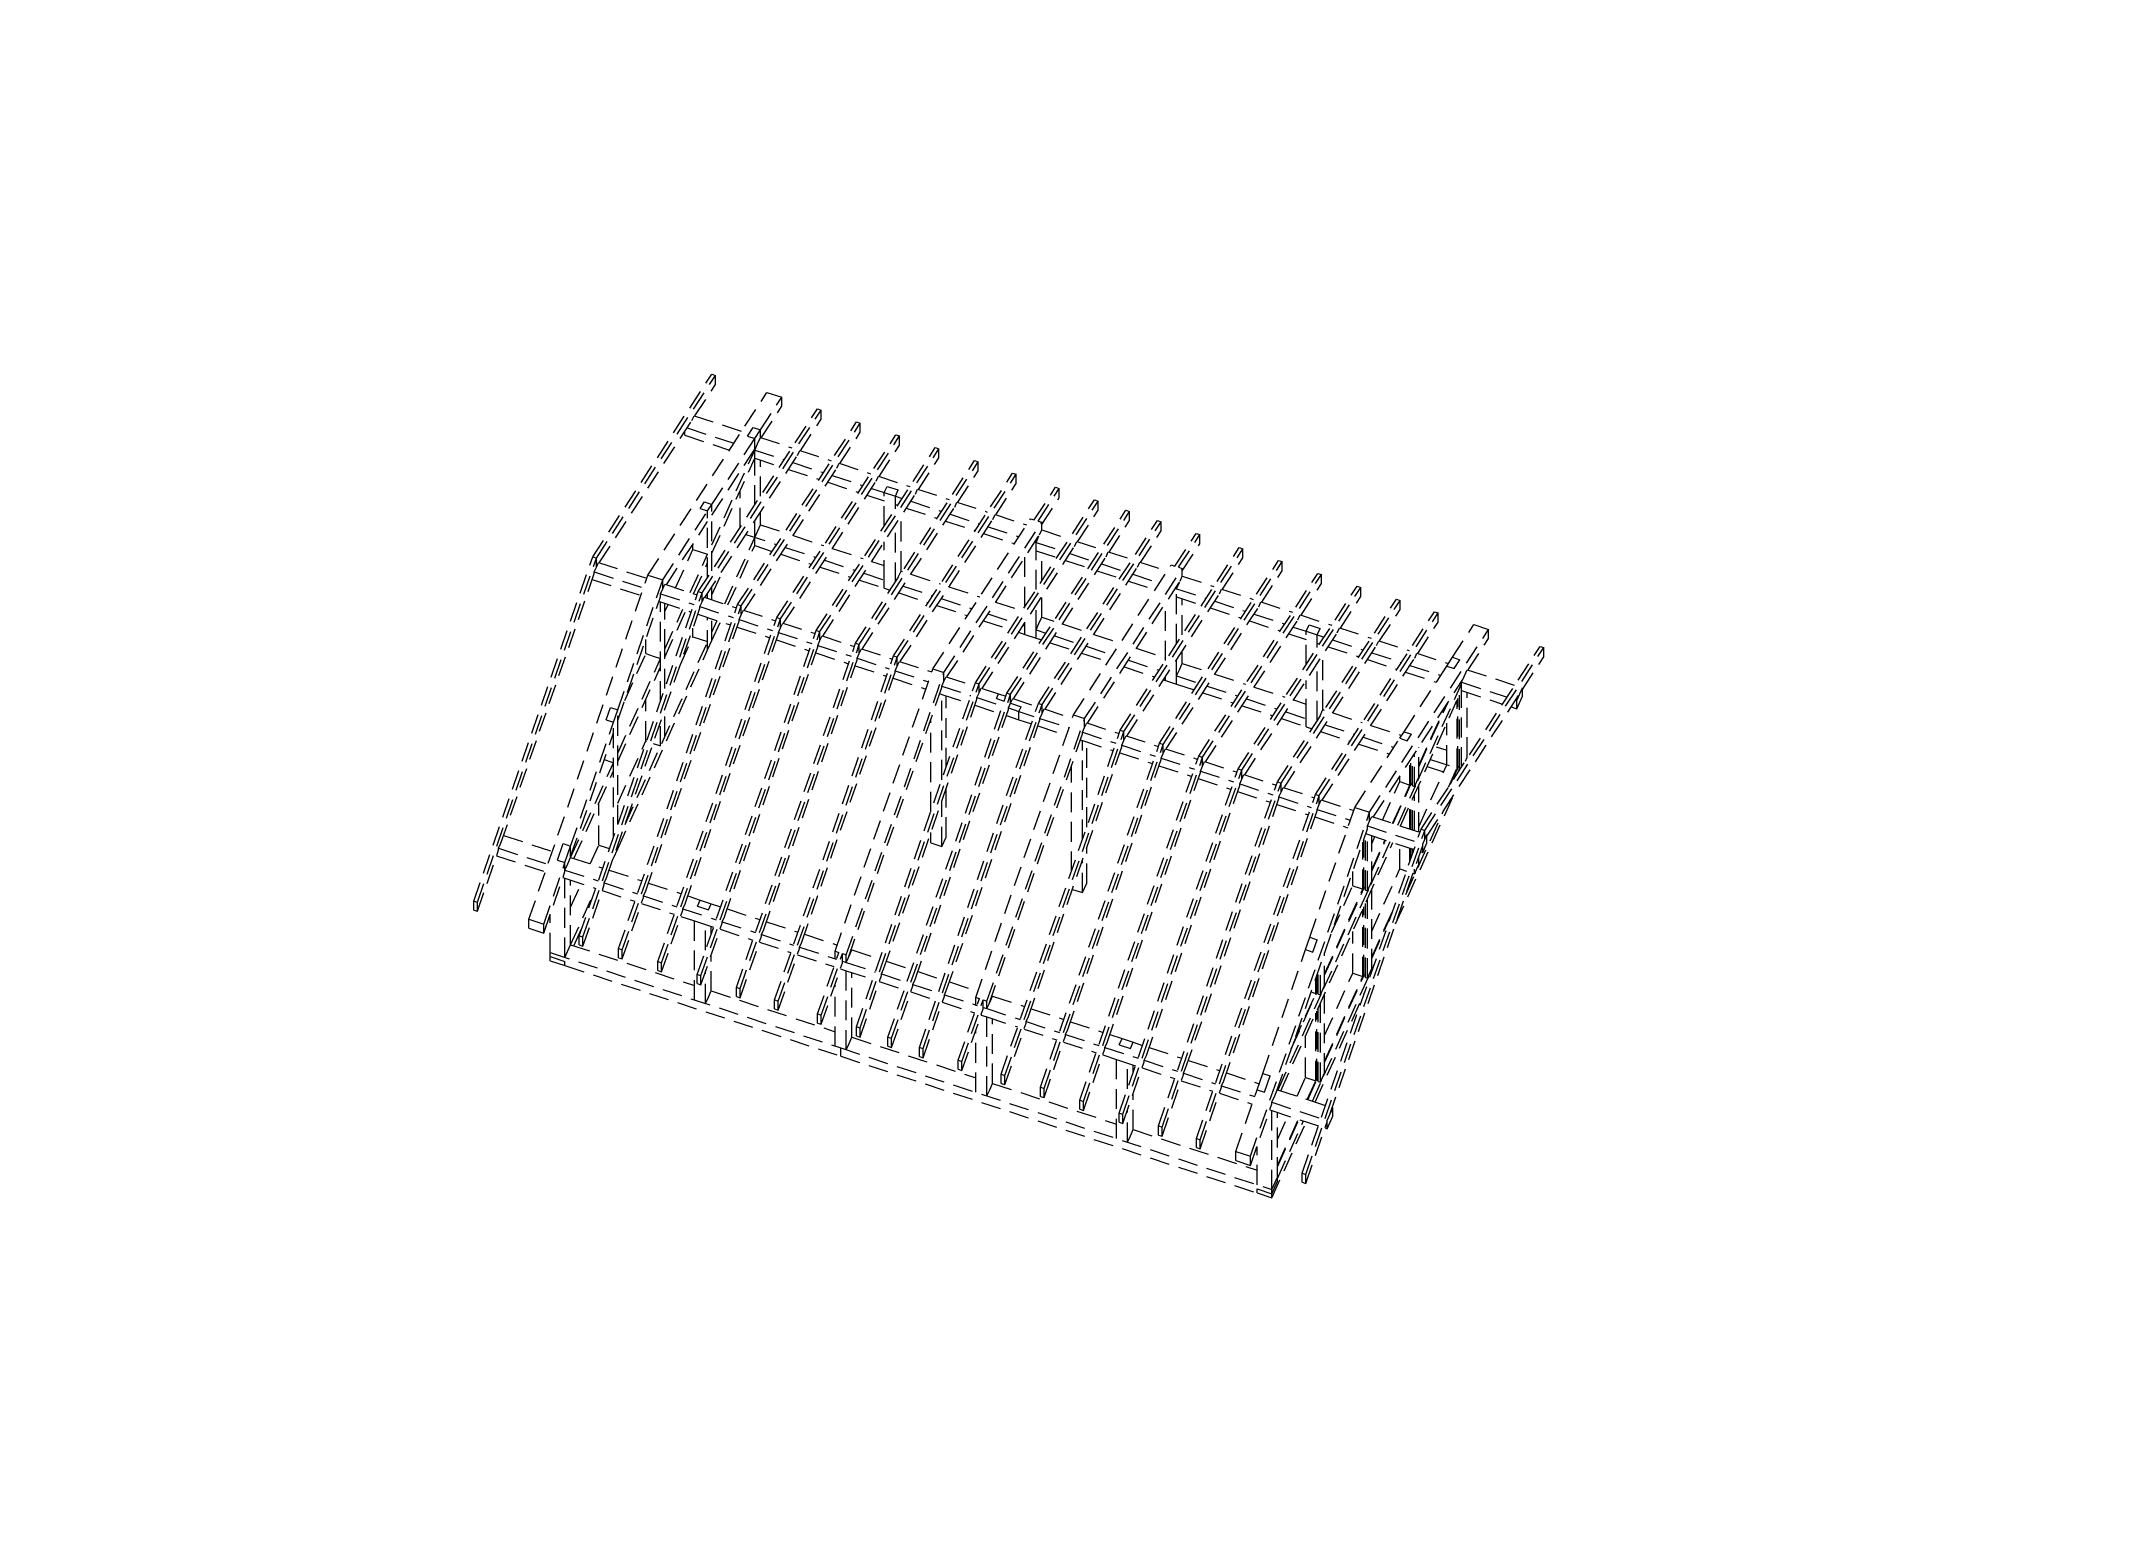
# Model space of a CAD drawing. Header units: millimetres. Extents: x 0 to 7980, y 0 to 297.
# Drawn here: x 1680 to 2100, y 0 to 297 of the extents above; entities that cross this region are included whole.
import ezdxf

# ---------------------------------------------------------------- set-up
doc = ezdxf.new("R2010")
doc.units = ezdxf.units.MM
doc.linetypes.add('K5LT_DASHED', pattern=[6, 4, -2])
doc.layers.add('Системный слой', color=7, linetype='Continuous')

msp = doc.modelspace()

# ---------------------------------------------------------------- linework, layer by layer
at = {"layer": 'Системный слой', "color": 7, "linetype": 'K5LT_DASHED', "lineweight": 18}
for p, q in [((1791.67937, 192.57236), (1815.79216, 229.59167)), ((1792.42587, 192.32712), (1816.53866, 229.34643)), ((1812.38924, 221.13114), (1816.53867, 227.50158)), ((1815.79216, 229.59167), (1816.53866, 229.34643)), ((1816.53867, 227.50158), (1816.53866, 229.34643)), ((1802.87693, 188.89376), (1826.98969, 225.91309)), ((1825.66131, 218.30841), (1829.97571, 224.93213)), ((1825.82629, 216.71684), (1829.97571, 223.08728)), ((1826.98969, 225.91309), (1829.97571, 224.93213)), ((1829.97571, 223.08728), (1829.97571, 224.93213)), ((1793.0223, 191.39792), (1811.77055, 220.18129)), ((1810.82041, 218.72258), (1820.28159, 215.61442)), ((1811.77055, 220.18129), (1812.22427, 221.18534)), ((1812.22427, 221.18534), (1821.85042, 218.02298)), ((1813.07918, 185.54213), (1837.19191, 222.56148)), ((1813.82569, 185.29689), (1837.93842, 222.31624)), ((1821.04192, 182.92623), (1845.15462, 219.94559)), ((1821.78843, 182.68099), (1845.90113, 219.70035)), ((1823.01779, 217.03257), (1824.1683, 218.79889)), ((1824.1683, 218.79889), (1825.66131, 218.30841)), ((1833.789, 214.10095), (1837.93842, 220.47139)), ((1837.19191, 222.56148), (1837.93842, 222.31624)), ((1837.93842, 220.47139), (1837.93842, 222.31624)), ((1845.15462, 219.94559), (1845.90113, 219.70035)), ((1845.90113, 217.8555), (1845.90113, 219.70035)), ((1810.32725, 217.21259), (1810.32724, 217.96544)), ((1810.32725, 217.21259), (1819.38448, 214.23713)), ((1815.83405, 203.22102), (1824.5108, 216.54209)), ((1815.83406, 201.06869), (1824.51081, 214.38976)), ((1815.83409, 195.02399), (1824.51081, 214.22504)), ((1823.01779, 217.03257), (1824.5108, 216.54209)), ((1824.42243, 214.25408), (1824.51081, 214.22504)), ((1824.5108, 216.54209), (1825.66131, 218.30841)), ((1824.51081, 214.22504), (1824.5108, 216.54209)), ((1824.51081, 214.22504), (1824.5108, 216.54209)), ((1824.51081, 214.22504), (1825.08606, 215.49804)), ((1824.51081, 214.22504), (1830.48382, 212.2628)), ((1824.51081, 212.55304), (1824.51081, 214.22504)), ((1825.08606, 215.49804), (1825.66132, 216.77104)), ((1825.66132, 216.77104), (1825.66131, 218.30841)), ((1825.66132, 216.77104), (1832.05265, 214.67137)), ((1829.00466, 180.31033), (1853.11734, 217.3297)), ((1829.75116, 180.06509), (1853.86384, 217.08446)), ((1836.9674, 177.69443), (1861.08005, 214.71381)), ((1837.7139, 177.44919), (1861.82656, 214.46857)), ((1841.75172, 211.48506), (1845.90113, 217.8555)), ((1849.71444, 208.86917), (1853.86385, 215.23961)), ((1853.11734, 217.3297), (1853.86384, 217.08446)), ((1853.86385, 215.23961), (1853.86384, 217.08446)), ((1861.08005, 214.71381), (1861.82656, 214.46857)), ((1861.82656, 212.62372), (1861.82656, 214.46857)), ((1814.42212, 184.3677), (1833.17031, 213.15109)), ((1815.8341, 193.35199), (1824.51081, 212.55304)), ((1822.38485, 181.7518), (1841.13303, 210.5352)), ((1824.51086, 203.09275), (1824.51081, 212.55304)), ((1824.51086, 203.09275), (1824.51081, 212.55304)), ((1824.51082, 212.55304), (1829.58672, 210.88552)), ((1825.66137, 204.85908), (1825.66134, 212.17508)), ((1831.32307, 210.3151), (1837.54944, 208.26963)), ((1832.22017, 211.69238), (1838.44654, 209.64691)), ((1833.17031, 213.15109), (1833.62403, 214.15515)), ((1833.62403, 214.15515), (1840.01537, 212.05548)), ((1841.13303, 210.5352), (1841.58675, 211.53925)), ((1841.58675, 211.53925), (1847.97809, 209.43959)), ((1844.93014, 175.07853), (1869.04277, 212.09792)), ((1845.67664, 174.83329), (1869.78927, 211.85268)), ((1857.67715, 206.25327), (1861.82656, 212.62372)), ((1865.63987, 203.63738), (1869.78928, 210.00783)), ((1869.04277, 212.09792), (1869.78927, 211.85268)), ((1869.78928, 210.00783), (1869.78927, 211.85268)), ((1821.52488, 198.50848), (1821.52484, 205.94526)), ((1830.34759, 179.1359), (1849.09574, 207.91931)), ((1839.28579, 207.6992), (1845.51216, 205.65373)), ((1840.18289, 209.07649), (1846.40926, 207.03102)), ((1848.14561, 206.4606), (1850.76289, 205.60077)), ((1849.09574, 207.91931), (1849.54946, 208.92336)), ((1849.54946, 208.92336), (1855.94081, 206.82369)), ((1850.76289, 205.60077), (1851.33814, 206.87377)), ((1851.33814, 206.87377), (1853.57766, 206.13805)), ((1852.64404, 172.54437), (1876.75665, 209.56378)), ((1853.00241, 204.86505), (1853.57766, 206.13805)), ((1853.39055, 172.29913), (1877.50316, 209.31854)), ((1857.05846, 205.30341), (1857.51218, 206.30747)), ((1857.51218, 206.30747), (1863.90353, 204.2078)), ((1873.35376, 201.10323), (1877.50316, 207.47369)), ((1876.75665, 209.56378), (1877.50316, 209.31854)), ((1877.50316, 207.47369), (1877.50316, 209.31854)), ((1881.15117, 200.07838), (1885.46588, 206.70265)), ((1881.89801, 199.83367), (1886.21238, 206.45741)), ((1885.46588, 206.70265), (1886.21238, 206.45741)), ((1886.21238, 204.61256), (1886.21238, 206.45741)), ((1805.86296, 187.91279), (1814.97117, 201.89627)), ((1813.47816, 202.38675), (1814.34104, 203.7115)), ((1813.47816, 202.38675), (1814.97117, 201.89627)), ((1814.34104, 203.7115), (1815.83405, 203.22102)), ((1814.97117, 201.89627), (1815.83405, 203.22102)), ((1814.97124, 188.44694), (1814.97117, 201.89627)), ((1814.97124, 188.44694), (1814.97117, 201.89627)), ((1815.83412, 189.77169), (1815.83405, 203.22102)), ((1815.83412, 189.77169), (1815.83405, 203.22102)), ((1825.6614, 199.08266), (1825.66138, 201.62292)), ((1838.31032, 176.51999), (1857.05846, 205.30341)), ((1846.27306, 173.90409), (1865.02118, 202.68752)), ((1847.24851, 205.08331), (1850.7629, 203.92877)), ((1850.76289, 205.60077), (1853.00241, 204.86505)), ((1850.76291, 198.87423), (1850.76289, 205.60077)), ((1853.00241, 202.31247), (1853.00241, 204.86505)), ((1853.00241, 204.86505), (1854.37198, 204.41513)), ((1853.00241, 203.19305), (1853.47488, 203.03784)), ((1855.21123, 202.46742), (1861.43761, 200.42194)), ((1856.10833, 203.8447), (1862.3347, 201.79923)), ((1865.02118, 202.68752), (1865.4749, 203.69158)), ((1865.4749, 203.69158), (1871.61742, 201.67365)), ((1869.2165, 167.10002), (1893.32906, 204.11945)), ((1869.96301, 166.85478), (1894.07557, 203.87421)), ((1875.59914, 165.00321), (1899.71168, 202.02265)), ((1876.34565, 164.75797), (1900.45819, 201.77741)), ((1882.64452, 199.13491), (1886.21238, 204.61256)), ((1889.92618, 195.65891), (1894.07557, 202.02937)), ((1893.32906, 204.11945), (1894.07557, 203.87421)), ((1894.07557, 202.02937), (1894.07557, 203.87421)), ((1899.71168, 202.02265), (1900.45819, 201.77741)), ((1900.45818, 199.93256), (1900.45819, 201.77741)), ((1806.62436, 186.9294), (1814.97118, 199.74395)), ((1824.51089, 196.53667), (1824.51088, 199.85659)), ((1824.51089, 196.53667), (1825.6614, 199.08266)), ((1825.6614, 199.08266), (1830.5248, 197.48495)), ((1853.00244, 187.47169), (1853.00242, 199.0763)), ((1853.98697, 171.36994), (1872.73507, 200.15337)), ((1854.15294, 189.72269), (1854.15292, 200.84263)), ((1860.60679, 169.92847), (1880.40466, 200.32362)), ((1862.84631, 169.19274), (1882.64452, 199.58843)), ((1863.17395, 199.85152), (1869.1515, 197.8878)), ((1864.07105, 201.22881), (1870.04859, 199.26508)), ((1871.78494, 198.69466), (1878.01132, 196.64919)), ((1872.73507, 200.15337), (1873.18879, 201.15743)), ((1873.18879, 201.15743), (1879.58014, 199.05776)), ((1880.40466, 200.32362), (1881.15117, 200.07838)), ((1881.89801, 199.83367), (1882.64452, 199.58843)), ((1881.98178, 162.9064), (1906.0943, 199.92585)), ((1882.1908, 197.047), (1882.64452, 198.05106)), ((1882.64452, 198.05106), (1882.64452, 199.58843)), ((1882.64452, 198.05106), (1888.18984, 196.22932)), ((1882.72829, 162.66116), (1906.84081, 199.68061)), ((1896.3088, 193.5621), (1900.45818, 199.93256)), ((1902.69142, 191.4653), (1906.8408, 197.83576)), ((1906.0943, 199.92585), (1906.84081, 199.68061)), ((1906.8408, 197.83576), (1906.84081, 199.68061)), ((1808.47257, 186.32223), (1811.98519, 194.09545)), ((1811.9852, 194.09545), (1811.98519, 195.15967)), ((1811.9852, 194.09545), (1813.4782, 193.60497)), ((1813.4782, 193.60497), (1814.97121, 193.11449)), ((1818.4186, 183.05478), (1824.51089, 196.53667)), ((1819.07649, 182.83865), (1824.5109, 194.86468)), ((1822.7296, 197.12186), (1828.95597, 195.07639)), ((1824.5109, 195.70067), (1824.51089, 196.53667)), ((1824.5109, 194.86468), (1824.5109, 195.70067)), ((1824.5109, 194.86468), (1828.05887, 193.69911)), ((1830.69232, 194.50596), (1836.9187, 192.46049)), ((1832.26115, 196.91453), (1838.48753, 194.86905)), ((1840.22388, 194.29863), (1846.45026, 192.25316)), ((1850.76293, 187.91241), (1850.76292, 195.63806)), ((1863.44272, 168.26355), (1882.1908, 197.047)), ((1870.55942, 165.92559), (1889.30749, 194.70904)), ((1870.88784, 197.31738), (1877.11422, 195.2719)), ((1881.24067, 195.58829), (1881.49402, 195.50506)), ((1881.49402, 195.50506), (1882.06927, 196.77806)), ((1881.49402, 185.94939), (1881.49402, 195.50506)), ((1881.49402, 195.50506), (1886.62102, 193.82075)), ((1881.49402, 193.83306), (1885.72392, 192.44346)), ((1882.02508, 196.79258), (1882.06927, 196.77806)), ((1882.64451, 187.71572), (1882.64452, 193.4551)), ((1888.35736, 193.25033), (1893.00364, 191.72395)), ((1889.30749, 194.70904), (1889.7612, 195.7131)), ((1889.7612, 195.7131), (1894.57246, 194.13252)), ((1895.69011, 192.61224), (1896.14383, 193.6163)), ((1896.14383, 193.6163), (1900.95509, 192.03572)), ((1898.55425, 157.46205), (1922.66672, 194.48152)), ((1899.30076, 157.21681), (1923.41323, 194.23628)), ((1909.64314, 190.71891), (1913.95749, 197.34266)), ((1910.38965, 190.47367), (1914.704, 197.09742)), ((1911.13615, 189.77493), (1914.70399, 195.25257)), ((1913.95749, 197.34266), (1914.704, 197.09742)), ((1914.70399, 195.25257), (1914.704, 197.09742)), ((1922.66672, 194.48152), (1923.41323, 194.23628)), ((1923.41322, 192.39143), (1923.41323, 194.23628)), ((1767.56674, 122.87182), (1791.67937, 192.57236)), ((1768.31324, 122.62658), (1792.42587, 192.32712)), ((1773.08137, 134.56454), (1791.99445, 189.23514)), ((1791.67937, 192.57236), (1792.42587, 192.32712)), ((1791.99445, 189.54261), (1792.42589, 190.49737)), ((1791.99445, 189.54261), (1801.96792, 186.26615)), ((1791.99445, 189.23514), (1791.99445, 189.54261)), ((1792.42589, 190.49737), (1792.42587, 192.32712)), ((1792.42589, 190.49737), (1792.85733, 191.45212)), ((1792.85733, 191.45212), (1802.64915, 188.23533)), ((1811.45859, 185.34127), (1814.97121, 193.11449)), ((1812.11649, 185.12514), (1814.97122, 191.44249)), ((1815.83415, 184.92438), (1818.21162, 190.18558)), ((1829.79523, 193.12868), (1836.0216, 191.08321)), ((1837.75796, 190.51278), (1843.98433, 188.46731)), ((1838.65505, 191.89007), (1844.88143, 189.84459)), ((1846.61778, 189.27417), (1850.76293, 187.91241)), ((1848.1866, 191.68274), (1850.76293, 190.83637)), ((1853.57769, 188.44969), (1854.15294, 189.72269)), ((1854.15294, 189.72269), (1854.41299, 189.63726)), ((1856.14933, 189.06684), (1862.12688, 187.10311)), ((1876.94206, 163.82878), (1895.69011, 192.61224)), ((1879.2545, 182.51112), (1879.2545, 192.53898)), ((1883.3247, 161.73197), (1902.07273, 190.51544)), ((1887.46026, 191.87305), (1892.10655, 190.34666)), ((1889.09849, 160.56843), (1908.89629, 190.96363)), ((1891.33801, 159.83271), (1911.13615, 190.22843)), ((1893.84289, 189.77624), (1898.48917, 188.24985)), ((1894.73998, 191.15353), (1899.38627, 189.62714)), ((1901.1226, 189.05673), (1906.50296, 187.28919)), ((1902.07273, 190.51544), (1902.52645, 191.5195)), ((1902.52645, 191.5195), (1908.07177, 189.69776)), ((1906.517, 154.84614), (1930.62945, 191.86563)), ((1907.26351, 154.6009), (1931.37596, 191.62039)), ((1908.89629, 190.96363), (1909.64314, 190.71891)), ((1910.38965, 190.47367), (1911.13615, 190.22843)), ((1911.13615, 188.69106), (1911.13615, 190.22843)), ((1914.47976, 152.23023), (1938.59218, 189.24973)), ((1915.22626, 151.98499), (1939.33869, 189.00449)), ((1919.26385, 186.02097), (1923.41322, 192.39143)), ((1927.22658, 183.40507), (1931.37595, 189.77554)), ((1930.62945, 191.86563), (1931.37596, 191.62039)), ((1931.37595, 189.77554), (1931.37596, 191.62039)), ((1938.59218, 189.24973), (1939.33869, 189.00449)), ((1939.33868, 187.15965), (1939.33869, 189.00449)), ((1778.7643, 119.19321), (1802.87693, 188.89376)), ((1788.96655, 115.84158), (1813.07918, 185.54213)), ((1789.71306, 115.59634), (1813.82569, 185.29689)), ((1791.57057, 188.00987), (1801.44853, 184.76478)), ((1796.75481, 161.58456), (1805.86296, 187.91279)), ((1802.87693, 188.89376), (1805.86296, 187.91279)), ((1805.43153, 185.12829), (1805.86297, 186.08304)), ((1805.43153, 185.12829), (1812.17017, 182.91453)), ((1805.43153, 184.51334), (1805.43153, 185.12829)), ((1805.86297, 186.08304), (1805.86296, 187.91279)), ((1805.86297, 186.08304), (1806.29441, 187.03779)), ((1806.29441, 187.03779), (1812.8514, 184.8837)), ((1813.07918, 185.54213), (1813.82569, 185.29689)), ((1813.8257, 183.46714), (1813.82569, 185.29689)), ((1814.97127, 184.18729), (1814.97126, 185.21078)), ((1815.83416, 183.90382), (1815.83414, 186.53553)), ((1845.72069, 187.89689), (1850.76294, 186.24042)), ((1850.76294, 186.24042), (1850.76293, 187.91241)), ((1850.76294, 186.24042), (1851.94707, 185.85141)), ((1853.43776, 188.14002), (1853.57769, 188.44969)), ((1853.68342, 185.28099), (1859.66097, 183.31726)), ((1854.58051, 186.65827), (1860.55806, 184.69454)), ((1863.86323, 186.53269), (1870.08962, 184.48721)), ((1891.93442, 158.90352), (1910.68243, 187.687)), ((1899.89717, 156.28761), (1918.64516, 185.07111)), ((1900.22551, 187.67944), (1905.60587, 185.9119)), ((1909.7323, 186.22829), (1909.98565, 186.14506)), ((1909.98562, 175.01243), (1909.98565, 186.14506)), ((1909.98565, 186.14506), (1910.5609, 187.41806)), ((1909.98565, 186.14506), (1915.9587, 184.18281)), ((1910.51671, 187.43258), (1910.5609, 187.41806)), ((1910.68243, 187.687), (1911.13615, 188.69106)), ((1911.13615, 188.69106), (1917.52752, 186.59138)), ((1918.64516, 185.07111), (1919.09888, 186.07516)), ((1919.09888, 186.07516), (1925.49025, 183.97549)), ((1922.44251, 149.61433), (1946.55491, 186.63384)), ((1923.18902, 149.36909), (1947.30142, 186.3886)), ((1935.18931, 180.78918), (1939.33868, 187.15965)), ((1946.55491, 186.63384), (1947.30142, 186.3886)), ((1947.30141, 184.54375), (1947.30142, 186.3886)), ((1794.48118, 127.53431), (1813.39426, 182.20492)), ((1796.75482, 159.43224), (1805.43153, 184.51334)), ((1796.92929, 113.22567), (1821.04192, 182.92623)), ((1797.6758, 112.98043), (1821.78843, 182.68099)), ((1805.10317, 183.56417), (1805.43154, 183.45629)), ((1805.43154, 183.45629), (1811.65078, 181.41316)), ((1805.43166, 163.43603), (1805.43154, 183.45629)), ((1806.29448, 173.91341), (1806.29443, 183.17281)), ((1806.29444, 181.50216), (1806.9518, 182.95686)), ((1806.29448, 173.91341), (1809.93782, 181.9759)), ((1806.29449, 172.24141), (1810.59572, 181.75976)), ((1812.97038, 180.97964), (1819.61352, 178.79726)), ((1813.39426, 182.51239), (1813.8257, 183.46714)), ((1813.39426, 182.51239), (1820.13291, 180.29862)), ((1813.39426, 182.20492), (1813.39426, 182.51239)), ((1813.8257, 183.46714), (1814.25714, 184.42189)), ((1814.25714, 184.42189), (1820.81414, 182.2678)), ((1821.04192, 182.92623), (1821.78843, 182.68099)), ((1821.357, 179.89649), (1821.78844, 180.85124)), ((1821.78844, 180.85124), (1821.78843, 182.68099)), ((1821.78844, 180.85124), (1822.21988, 181.80599)), ((1822.21988, 181.80599), (1828.77688, 179.6519)), ((1861.39731, 182.74684), (1867.6237, 180.70136)), ((1862.29441, 184.12412), (1868.5208, 182.07864)), ((1871.75015, 181.01774), (1877.13051, 179.2502)), ((1873.31897, 183.42631), (1878.69932, 181.65877)), ((1881.49401, 177.81671), (1881.49401, 182.71321)), ((1882.64451, 180.3627), (1882.64451, 184.47954)), ((1907.74609, 171.57412), (1907.74612, 183.17894)), ((1907.85992, 153.67171), (1926.60789, 182.45521)), ((1909.98565, 184.47306), (1915.06161, 182.80552)), ((1911.13611, 176.77876), (1911.13613, 184.09511)), ((1916.79794, 182.2351), (1923.02435, 180.18962)), ((1917.69503, 183.61239), (1923.92144, 181.56691)), ((1925.65777, 180.9965), (1931.88417, 178.95101)), ((1926.60789, 182.45521), (1927.06161, 183.45927)), ((1927.06161, 183.45927), (1933.45298, 181.35959)), ((1930.40527, 146.99842), (1954.51764, 184.01794)), ((1931.15177, 146.75318), (1955.26415, 183.7727)), ((1934.57062, 179.83931), (1935.02434, 180.84337)), ((1935.02434, 180.84337), (1941.41572, 178.74369)), ((1938.11919, 144.46426), (1962.23154, 181.48379)), ((1938.8657, 144.21902), (1962.97805, 181.23855)), ((1943.15204, 178.17328), (1947.30141, 184.54375)), ((1951.11478, 175.55738), (1955.26414, 181.92786)), ((1954.51764, 184.01794), (1955.26415, 183.7727)), ((1955.26414, 181.92786), (1955.26415, 183.7727)), ((1962.23154, 181.48379), (1962.97805, 181.23855)), ((1962.97803, 179.39371), (1962.97805, 181.23855)), ((1802.44392, 124.9184), (1821.357, 179.58902)), ((1804.89203, 110.60976), (1829.00466, 180.31033)), ((1805.63854, 110.36452), (1829.75116, 180.06509)), ((1809.43981, 170.77409), (1811.9853, 176.4071)), ((1810.40666, 122.30249), (1829.31973, 176.97311)), ((1811.9853, 176.4071), (1811.98529, 178.13211)), ((1811.9853, 176.4071), (1813.47831, 175.91662)), ((1812.85477, 107.99385), (1836.9674, 177.69443)), ((1813.60128, 107.74861), (1837.7139, 177.44919)), ((1814.97132, 173.75415), (1814.97129, 180.32231)), ((1815.8342, 175.66364), (1815.83418, 180.03884)), ((1815.83419, 177.33564), (1816.89783, 179.68941)), ((1815.8342, 175.66364), (1817.55573, 179.47328)), ((1820.93312, 178.36374), (1827.57625, 176.18135)), ((1821.357, 179.89649), (1828.09565, 177.68272)), ((1821.357, 179.58902), (1821.357, 179.89649)), ((1829.00466, 180.31033), (1829.75116, 180.06509)), ((1829.31973, 177.28059), (1829.75117, 178.23534)), ((1829.31973, 177.28059), (1836.05839, 175.06682)), ((1829.31973, 176.97311), (1829.31973, 177.28059)), ((1829.75117, 178.23534), (1829.75116, 180.06509)), ((1829.75117, 178.23534), (1830.18261, 179.19009)), ((1830.18261, 179.19009), (1836.73962, 177.036)), ((1836.9674, 177.69443), (1837.7139, 177.44919)), ((1837.71391, 175.61944), (1837.7139, 177.44919)), ((1837.71391, 175.61944), (1838.14535, 176.57419)), ((1838.14535, 176.57419), (1844.70236, 174.4201)), ((1870.85306, 179.64046), (1876.23341, 177.87291)), ((1877.96976, 177.3025), (1879.2545, 176.88043)), ((1878.86685, 178.67978), (1879.2545, 178.55243)), ((1879.2545, 178.55243), (1879.2545, 179.27493)), ((1879.2545, 176.88043), (1879.2545, 178.55243)), ((1879.2545, 176.88043), (1881.49401, 176.14471)), ((1881.49401, 177.81671), (1882.06926, 179.08971)), ((1881.49401, 177.81671), (1883.51314, 177.15339)), ((1881.49401, 176.14471), (1881.49401, 177.81671)), ((1882.06926, 179.08971), (1882.64451, 180.3627)), ((1882.64451, 180.3627), (1885.08196, 179.56196)), ((1885.24948, 176.58297), (1889.89577, 175.05658)), ((1886.81829, 178.99154), (1891.46459, 177.46515)), ((1893.20092, 176.89474), (1898.58128, 175.12719)), ((1915.82267, 151.0558), (1934.57062, 179.83931)), ((1923.78542, 148.4399), (1942.53336, 177.22341)), ((1924.76068, 179.61921), (1930.98708, 177.57372)), ((1932.72341, 177.00331), (1936.23777, 175.84878)), ((1933.6205, 178.3806), (1936.23778, 177.52078)), ((1936.23775, 170.794), (1936.23778, 177.52078)), ((1936.23778, 177.52078), (1936.81303, 178.79378)), ((1936.23778, 177.52078), (1938.4773, 176.78505)), ((1936.81303, 178.79378), (1939.05255, 178.05805)), ((1938.47729, 174.23235), (1938.4773, 176.78505)), ((1938.4773, 176.78505), (1939.05255, 178.05805)), ((1938.4773, 176.78505), (1939.84691, 176.33511)), ((1942.53336, 177.22341), (1942.98707, 178.22747)), ((1942.98707, 178.22747), (1949.37846, 176.12779)), ((1949.06798, 140.86738), (1973.1803, 177.88693)), ((1958.82868, 173.02323), (1962.97803, 179.39371)), ((1965.87995, 172.24414), (1970.19427, 178.8679)), ((1970.19427, 178.8679), (1973.1803, 177.88693)), ((1973.18028, 176.04209), (1973.1803, 177.88693)), ((1796.75501, 133.4425), (1814.97132, 173.75415)), ((1798.17041, 163.52417), (1802.44558, 172.98487)), ((1798.2416, 138.40426), (1814.97131, 175.42614)), ((1802.44559, 172.98487), (1802.44557, 175.88205)), ((1802.44559, 172.98487), (1803.93859, 172.49439)), ((1803.93859, 172.49439), (1805.4316, 172.00391)), ((1806.29449, 172.24141), (1806.29448, 173.91341)), ((1806.29454, 165.93027), (1806.29449, 172.24141)), ((1813.47831, 175.91662), (1814.97131, 175.42614)), ((1814.97132, 173.75415), (1815.8342, 175.66364)), ((1818.36939, 119.68659), (1837.28247, 174.35721)), ((1820.81751, 105.37794), (1844.93014, 175.07853)), ((1821.56402, 105.1327), (1845.67664, 174.83329)), ((1828.53142, 102.84378), (1852.64404, 172.54437)), ((1828.89586, 175.74784), (1835.53899, 173.56545)), ((1829.27792, 102.59854), (1853.39055, 172.29913)), ((1836.85859, 173.13194), (1843.50173, 170.94955)), ((1837.28247, 174.66469), (1837.71391, 175.61944)), ((1837.28247, 174.66469), (1844.02113, 172.45092)), ((1837.28247, 174.35721), (1837.28247, 174.66469)), ((1844.93014, 175.07853), (1845.67664, 174.83329)), ((1845.24521, 172.04878), (1845.67665, 173.00354)), ((1845.67665, 173.00354), (1845.67664, 174.83329)), ((1845.67665, 173.00354), (1846.10809, 173.95829)), ((1846.10809, 173.95829), (1852.41626, 171.88594)), ((1852.64404, 172.54437), (1853.39055, 172.29913)), ((1853.39055, 170.46938), (1853.39055, 172.29913)), ((1881.49401, 176.14471), (1882.61605, 175.77611)), ((1884.35239, 175.20569), (1888.99868, 173.6793)), ((1890.73502, 173.10888), (1896.11538, 171.34134)), ((1891.63211, 174.48617), (1897.01247, 172.71862)), ((1901.81063, 174.06629), (1907.74609, 172.11639)), ((1911.13609, 171.00272), (1911.1361, 173.54257)), ((1931.74817, 145.82399), (1950.49609, 174.60752)), ((1938.47729, 175.11306), (1938.94982, 174.95782)), ((1939.62769, 161.64272), (1939.62776, 172.76248)), ((1940.68614, 174.38741), (1946.91256, 172.34192)), ((1941.58323, 175.7647), (1947.80965, 173.71922)), ((1949.54597, 173.1488), (1955.52355, 171.18506)), ((1950.49609, 174.60752), (1950.94981, 175.61158)), ((1950.94981, 175.61158), (1957.09236, 173.59364)), ((1958.20999, 172.07337), (1958.66371, 173.07742)), ((1958.66371, 173.07742), (1965.05509, 170.97775)), ((1959.51907, 137.43401), (1983.63136, 174.45358)), ((1960.26558, 137.18877), (1984.37787, 174.20834)), ((1964.72947, 170.47782), (1965.87995, 172.24416)), ((1965.87995, 172.24414), (1967.37297, 171.75366)), ((1969.03094, 169.67161), (1973.18028, 176.04209)), ((1980.06354, 165.73973), (1984.37785, 172.36349)), ((1983.63136, 174.45358), (1984.37787, 174.20834)), ((1984.37785, 172.36349), (1984.37787, 174.20834)), ((1796.75486, 152.8028), (1805.4316, 172.00391)), ((1796.75488, 151.1308), (1805.43162, 170.33191)), ((1826.33213, 117.07068), (1845.24521, 171.74131)), ((1834.04604, 114.53652), (1852.95912, 169.20715)), ((1840.80855, 112.69915), (1860.60679, 169.92847)), ((1843.04841, 111.96442), (1862.84631, 169.19274)), ((1844.82133, 170.51604), (1851.21564, 168.41539)), ((1845.24521, 172.04878), (1851.73503, 169.91676)), ((1845.24521, 171.74131), (1845.24521, 172.04878)), ((1852.95911, 169.51463), (1853.39055, 170.46938)), ((1852.95911, 169.51463), (1859.69778, 167.30086)), ((1852.95912, 169.20715), (1852.95911, 169.51463)), ((1853.39055, 170.46938), (1853.82199, 171.42413)), ((1853.82199, 171.42413), (1860.37901, 169.27004)), ((1860.60679, 169.92847), (1862.84631, 169.19274)), ((1862.84631, 167.363), (1862.84631, 169.19274)), ((1862.84631, 167.363), (1863.27775, 168.31775)), ((1863.27775, 168.31775), (1868.98872, 166.44159)), ((1899.34473, 170.28044), (1905.57114, 168.23495)), ((1900.24182, 171.65772), (1906.46823, 169.61224)), ((1907.74608, 167.52045), (1907.74608, 168.33793)), ((1909.98559, 166.78473), (1909.9856, 168.45672)), ((1909.9856, 168.45672), (1909.98561, 171.77624)), ((1909.9856, 168.45672), (1910.56085, 169.72972)), ((1909.9856, 168.45672), (1914.43097, 166.99634)), ((1910.56085, 169.72972), (1911.13609, 171.00272)), ((1911.13609, 171.00272), (1915.99978, 169.40491)), ((1917.73611, 168.83449), (1923.96252, 166.78901)), ((1938.4772, 159.39119), (1938.47727, 170.99614)), ((1939.46209, 143.28983), (1958.20999, 172.07337)), ((1948.64888, 171.77151), (1954.62646, 169.80777)), ((1956.05287, 157.15666), (1964.72947, 170.4778)), ((1956.36278, 169.23736), (1962.58921, 167.19187)), ((1957.25987, 170.61465), (1963.48629, 168.56916)), ((1964.72947, 170.47782), (1966.22248, 169.98734)), ((1966.22248, 169.98732), (1967.37297, 171.75366)), ((1967.90722, 167.60414), (1968.29072, 168.45281)), ((1967.95853, 167.71769), (1968.86597, 169.7258)), ((1968.86597, 169.7258), (1978.49219, 166.56342)), ((1843.50179, 111.43012), (1862.41487, 166.10077)), ((1845.10388, 97.39942), (1869.2165, 167.10002)), ((1845.85038, 97.15417), (1869.96301, 166.85478)), ((1851.48652, 95.3026), (1875.59914, 165.00321)), ((1852.23302, 95.05736), (1876.34565, 164.75797)), ((1852.53524, 167.98188), (1859.17838, 165.79949)), ((1861.99099, 164.8755), (1862.41487, 164.73624)), ((1862.41487, 166.40824), (1862.84631, 167.363)), ((1862.41487, 166.40824), (1868.30749, 164.47241)), ((1862.41487, 166.10077), (1862.41487, 166.40824)), ((1862.41487, 164.73624), (1867.7881, 162.97104)), ((1862.41489, 147.43911), (1862.41487, 164.73624)), ((1863.27777, 149.93336), (1863.27775, 164.45277)), ((1869.2165, 167.10002), (1869.96301, 166.85478)), ((1869.53157, 164.07028), (1869.96301, 165.02503)), ((1869.53157, 164.07028), (1874.69013, 162.3756)), ((1869.53157, 163.7628), (1869.53157, 164.07028)), ((1869.96301, 165.02503), (1869.96301, 166.85478)), ((1869.96301, 165.02503), (1870.39445, 165.97978)), ((1870.39445, 165.97978), (1873.91548, 164.82306)), ((1873.48404, 163.86831), (1873.91548, 164.82306)), ((1873.48404, 163.86831), (1875.03075, 163.36019)), ((1873.91548, 164.82306), (1875.37136, 164.34478)), ((1875.59914, 165.00321), (1876.34565, 164.75797)), ((1876.34565, 162.92822), (1876.34565, 164.75797)), ((1876.34565, 162.92822), (1876.77709, 163.88297)), ((1876.77709, 163.88297), (1881.754, 162.24797)), ((1907.30747, 167.66454), (1907.74608, 167.52045)), ((1907.74608, 167.52045), (1909.98559, 166.78473)), ((1909.98559, 166.78473), (1913.53388, 165.61905)), ((1915.27021, 165.04863), (1921.49663, 163.00315)), ((1916.1673, 166.42592), (1922.39371, 164.38043)), ((1924.13004, 163.81002), (1930.35646, 161.76453)), ((1925.69885, 166.21859), (1931.92527, 164.1731)), ((1936.23769, 159.83244), (1936.23773, 167.5578)), ((1949.82934, 139.884), (1967.71548, 167.34452)), ((1955.32124, 138.07981), (1967.71546, 165.50781)), ((1958.84708, 147.27569), (1967.71547, 166.90115)), ((1960.697, 136.00631), (1979.60983, 165.04315)), ((1966.98639, 150.21828), (1966.9865, 163.89465)), ((1967.29231, 149.63045), (1967.29243, 164.57167)), ((1967.6271, 167.20884), (1967.71547, 167.1798)), ((1967.71533, 150.01772), (1967.71546, 165.5078)), ((1967.71546, 165.5078), (1967.71547, 167.1798)), ((1967.71546, 165.5078), (1976.02631, 162.77755)), ((1967.71547, 167.1798), (1967.90722, 167.60414)), ((1967.71547, 167.1798), (1967.71548, 167.34452)), ((1967.71547, 167.1798), (1976.92339, 164.15484)), ((1967.71548, 167.34452), (1967.95853, 167.71769)), ((1968.86582, 152.03748), (1968.86593, 165.12986)), ((1978.91306, 161.8292), (1980.06355, 164.3752)), ((1978.91307, 163.5012), (1980.06356, 166.0472)), ((1980.06355, 164.3752), (1980.06356, 166.0472)), ((1794.39892, 159.58079), (1795.26179, 162.07504)), ((1795.26179, 162.07504), (1796.75481, 161.58456)), ((1795.89193, 159.09031), (1796.75481, 161.58456)), ((1796.75497, 138.35497), (1796.75481, 161.58456)), ((1796.75497, 138.35497), (1796.75481, 161.58456)), ((1802.44571, 155.29654), (1802.44565, 163.72415)), ((1806.2946, 156.22508), (1806.29457, 161.68236)), ((1850.6185, 109.09216), (1869.53157, 163.7628)), ((1857.00113, 106.99534), (1875.91421, 161.66599)), ((1857.86916, 93.20578), (1881.98178, 162.9064)), ((1858.61566, 92.96054), (1882.72829, 162.66116)), ((1860.17539, 140.96553), (1860.17536, 159.62718)), ((1869.1077, 162.53753), (1874.17074, 160.87423)), ((1869.30025, 103.3391), (1889.09849, 160.56843)), ((1871.54012, 102.60437), (1891.33801, 159.83271)), ((1875.49033, 160.44072), (1878.02932, 159.60662)), ((1875.91421, 161.97347), (1876.34565, 162.92822)), ((1875.91421, 161.97347), (1878.02932, 161.27862)), ((1875.91421, 161.66599), (1875.91421, 161.97347)), ((1876.34565, 162.92822), (1878.46075, 162.23337)), ((1878.02932, 161.27862), (1878.46075, 162.23337)), ((1878.02932, 159.60662), (1878.02932, 161.27862)), ((1878.02932, 161.27862), (1881.07277, 160.27879)), ((1878.02932, 159.60662), (1880.55338, 158.77742)), ((1881.98178, 162.9064), (1882.72829, 162.66116)), ((1882.29685, 159.87666), (1882.72829, 160.83141)), ((1882.29685, 159.87666), (1888.18948, 157.94082)), ((1882.29685, 159.56918), (1882.29685, 159.87666)), ((1882.72829, 160.83141), (1882.72829, 162.66116)), ((1882.72829, 160.83141), (1883.15973, 161.78616)), ((1883.15973, 161.78616), (1888.87071, 159.91)), ((1889.09849, 160.56843), (1891.33801, 159.83271)), ((1891.33801, 158.00296), (1891.33801, 159.83271)), ((1923.23296, 162.43273), (1929.45937, 160.38724)), ((1931.1957, 159.81683), (1936.23768, 158.16045)), ((1932.09279, 161.19412), (1936.23769, 159.83244)), ((1933.66159, 163.60269), (1936.2377, 162.75639)), ((1936.23768, 158.16045), (1936.23769, 159.83244)), ((1938.91173, 160.05832), (1939.05245, 160.36972)), ((1939.05245, 160.36972), (1939.62769, 161.64272)), ((1939.62769, 161.64272), (1939.88801, 161.5572)), ((1941.62434, 160.98679), (1947.60193, 159.02304)), ((1959.03885, 150.03999), (1964.91685, 163.0478)), ((1959.03885, 150.31865), (1964.50564, 162.41647)), ((1966.79464, 149.79394), (1966.79475, 163.47032)), ((1977.76262, 162.20714), (1978.91306, 161.8292)), ((1978.65971, 163.58443), (1978.91307, 163.5012)), ((1978.91306, 161.8292), (1978.91307, 163.5012)), ((1787.21522, 134.00919), (1795.89193, 159.09031)), ((1787.21523, 131.85688), (1795.89195, 156.93799)), ((1794.39892, 159.58079), (1795.89193, 159.09031)), ((1795.8921, 135.86072), (1795.89193, 159.09031)), ((1795.8921, 135.86072), (1795.89193, 159.09031)), ((1805.43172, 154.31558), (1805.43169, 159.18811)), ((1863.38377, 104.89852), (1882.29685, 159.56918)), ((1871.99349, 102.07007), (1890.90657, 156.74074)), ((1874.44163, 87.76141), (1898.55425, 157.46205)), ((1875.18814, 87.51617), (1899.30076, 157.21681)), ((1881.87297, 158.34391), (1887.67009, 156.43945)), ((1890.48269, 155.51546), (1890.90657, 155.37621)), ((1890.90657, 157.04821), (1891.33801, 158.00296)), ((1890.90657, 157.04821), (1897.64524, 154.83444)), ((1890.90657, 156.74074), (1890.90657, 157.04821)), ((1891.33801, 158.00296), (1891.76945, 158.95772)), ((1891.76945, 158.95772), (1898.32647, 156.80362)), ((1898.55425, 157.46205), (1899.30076, 157.21681)), ((1899.30076, 155.38706), (1899.30076, 157.21681)), ((1899.30076, 155.38706), (1899.73219, 156.34181)), ((1899.73219, 156.34181), (1906.28922, 154.18771)), ((1936.23768, 158.16045), (1937.42212, 157.77134)), ((1939.15845, 157.20093), (1945.13604, 155.23718)), ((1940.05553, 158.57821), (1946.03312, 156.61447)), ((1946.08194, 141.84835), (1955.19, 155.8319)), ((1947.76944, 156.04406), (1953.99587, 153.99856)), ((1949.33825, 158.45263), (1955.56467, 156.40714)), ((1955.19, 155.8319), (1956.05287, 157.15666)), ((1955.19, 155.8319), (1956.68302, 155.34142)), ((1956.05287, 157.15666), (1957.54588, 156.66618)), ((1956.68302, 155.34142), (1957.54588, 156.66618)), ((1964.72931, 150.47244), (1964.72937, 158.8997)), ((1794.01422, 151.51018), (1794.39897, 151.38378)), ((1794.39897, 151.38378), (1795.89198, 150.8933)), ((1796.75494, 142.70322), (1802.44571, 155.29654)), ((1802.44571, 155.29654), (1802.59848, 155.24635)), ((1803.91808, 154.81284), (1805.43172, 154.31558)), ((1879.95624, 99.45416), (1898.86932, 154.12483)), ((1882.40438, 85.1455), (1906.517, 154.84614)), ((1883.15089, 84.90026), (1907.26351, 154.6009)), ((1887.91899, 96.83825), (1906.83207, 151.50892)), ((1890.36713, 82.52959), (1914.47976, 152.23023)), ((1890.90654, 135.35536), (1890.90657, 155.37621)), ((1890.90657, 155.37621), (1897.12585, 153.33307)), ((1891.11364, 82.28435), (1915.22626, 151.98499)), ((1891.76942, 137.84961), (1891.76944, 155.09274)), ((1898.44544, 152.89956), (1905.0886, 150.71716)), ((1898.86932, 154.4323), (1899.30076, 155.38706)), ((1898.86932, 154.4323), (1905.60799, 152.21853)), ((1898.86932, 154.12483), (1898.86932, 154.4323)), ((1906.517, 154.84614), (1907.26351, 154.6009)), ((1906.83207, 151.8164), (1907.26351, 152.77115)), ((1906.83207, 151.8164), (1913.57075, 149.60262)), ((1906.83207, 151.50892), (1906.83207, 151.8164)), ((1907.26351, 152.77115), (1907.26351, 154.6009)), ((1907.26351, 152.77115), (1907.69494, 153.72591)), ((1907.69494, 153.72591), (1914.25198, 151.5718)), ((1914.47976, 152.23023), (1915.22626, 151.98499)), ((1915.22626, 150.15525), (1915.22626, 151.98499)), ((1946.87236, 154.66677), (1953.09879, 152.62128)), ((1957.25527, 146.37165), (1957.25531, 151.28507)), ((1957.44702, 146.79598), (1957.44706, 151.57946)), ((1957.75295, 146.20815), (1957.75299, 152.04915)), ((1958.17597, 146.06918), (1958.17602, 152.69862)), ((1959.03884, 147.97869), (1959.03888, 154.02338)), ((1961.41348, 151.56175), (1966.79464, 149.79394)), ((1962.56397, 154.10775), (1964.72933, 153.39639)), ((1968.49186, 151.20992), (1968.86582, 152.03748)), ((1968.86582, 151.78406), (1968.86582, 152.03748)), ((1787.21523, 131.69216), (1795.89198, 150.8933)), ((1787.87313, 131.47603), (1795.892, 149.2213)), ((1888.66701, 128.88172), (1888.66704, 150.26708)), ((1895.88175, 94.22234), (1914.79482, 148.89302)), ((1898.32989, 79.91367), (1922.44251, 149.61433)), ((1899.0764, 79.66843), (1923.18902, 149.36909)), ((1906.40819, 150.28365), (1913.05135, 148.10125)), ((1914.37094, 147.66774), (1921.01411, 145.48534)), ((1914.79482, 149.20049), (1915.22626, 150.15525)), ((1914.79482, 149.20049), (1921.5335, 146.98672)), ((1914.79482, 148.89302), (1914.79482, 149.20049)), ((1915.22626, 150.15525), (1915.6577, 151.11)), ((1915.6577, 151.11), (1922.21473, 148.9559)), ((1922.44251, 149.61433), (1923.18902, 149.36909)), ((1922.75757, 146.58458), (1923.18901, 147.53934)), ((1923.18901, 147.53934), (1923.18902, 149.36909)), ((1923.18901, 147.53934), (1923.62045, 148.49409)), ((1923.62045, 148.49409), (1930.17749, 146.33999)), ((1951.67734, 139.2769), (1955.18993, 147.05015)), ((1955.18993, 147.05015), (1956.68295, 146.55967)), ((1955.18994, 147.05016), (1955.18995, 148.11412)), ((1958.17597, 146.06918), (1959.03884, 147.97869)), ((1958.84708, 147.27569), (1958.84708, 147.55435)), ((1959.03876, 137.87945), (1964.72931, 150.47244)), ((1960.7556, 150.10588), (1964.07143, 149.01657)), ((1965.03897, 145.9087), (1966.79464, 149.79394)), ((1965.45017, 146.54002), (1966.79464, 149.51528)), ((1966.79464, 149.79394), (1966.98639, 150.21828)), ((1966.79464, 149.51528), (1966.98638, 149.93961)), ((1966.79464, 149.51528), (1966.79464, 149.79394)), ((1966.79464, 149.51528), (1967.28347, 149.35469)), ((1966.98638, 149.93961), (1966.98639, 150.21828)), ((1966.98638, 149.93961), (1967.29231, 149.83911)), ((1966.98639, 150.21828), (1967.29231, 150.11777)), ((1967.29231, 149.63045), (1967.43299, 149.58423)), ((1862.41491, 133.92357), (1862.4149, 143.19115)), ((1863.27779, 135.83307), (1863.27777, 145.6854)), ((1903.8445, 91.60642), (1922.75757, 146.27711)), ((1906.29264, 77.29776), (1930.40527, 146.99842)), ((1907.03915, 77.05252), (1931.15177, 146.75318)), ((1911.80725, 88.99051), (1930.72033, 143.6612)), ((1914.00656, 74.76359), (1938.11919, 144.46426)), ((1914.75307, 74.51835), (1938.8657, 144.21902)), ((1922.33369, 145.05184), (1928.97686, 142.86944)), ((1922.75757, 146.58458), (1929.49626, 144.37081)), ((1922.75757, 146.27711), (1922.75757, 146.58458)), ((1930.40527, 146.99842), (1931.15177, 146.75318)), ((1930.72033, 143.96868), (1931.15177, 144.92343)), ((1930.72033, 143.96868), (1937.21018, 141.83665)), ((1930.72033, 143.6612), (1930.72033, 143.96868)), ((1931.15177, 144.92343), (1931.15177, 146.75318)), ((1931.15177, 144.92343), (1931.5832, 145.87819)), ((1931.5832, 145.87819), (1937.89141, 143.80583)), ((1938.11919, 144.46426), (1938.8657, 144.21902)), ((1938.86568, 142.38927), (1938.8657, 144.21902)), ((1938.86568, 142.38927), (1939.29712, 143.34402)), ((1939.29712, 143.34402), (1945.85416, 141.18992)), ((1953.74268, 138.5984), (1957.25527, 146.37165)), ((1953.85233, 138.56238), (1957.44702, 146.51732)), ((1954.34743, 118.23678), (1966.18364, 144.42993)), ((1954.77302, 138.25992), (1958.36771, 146.21485)), ((1956.68295, 146.55967), (1957.25527, 146.37165)), ((1957.25527, 146.37165), (1957.44702, 146.79598)), ((1957.44702, 146.79598), (1957.75295, 146.69548)), ((1957.44702, 146.51732), (1957.44702, 146.79598)), ((1957.44702, 146.51732), (1957.75295, 146.41681)), ((1957.75288, 137.28098), (1957.75293, 143.46105)), ((1957.75295, 146.20815), (1958.17597, 146.06918)), ((1958.1759, 137.14201), (1958.17595, 144.39719)), ((1958.25807, 146.25087), (1958.36771, 146.21485)), ((1958.36771, 146.21485), (1958.36771, 146.49352)), ((1959.03875, 136.85855), (1959.03882, 146.30669)), ((1792.9061, 134.18595), (1792.90603, 142.61355)), ((1919.52117, 86.45635), (1938.43425, 141.12704)), ((1924.95536, 71.16671), (1949.06798, 140.86738)), ((1930.29645, 142.43593), (1936.69078, 140.33528)), ((1936.9738, 115.52007), (1946.08194, 141.84835)), ((1938.01037, 139.90177), (1944.65354, 137.71937)), ((1938.43425, 141.43452), (1938.86568, 142.38927)), ((1938.43425, 141.43452), (1945.17293, 139.22074)), ((1938.43425, 141.12704), (1938.43425, 141.43452)), ((1946.08194, 141.84835), (1949.06798, 140.86738)), ((1948.63653, 138.08288), (1949.06797, 139.03764)), ((1949.06797, 139.03764), (1949.06798, 140.86738)), ((1949.06797, 139.03764), (1949.4994, 139.99239)), ((1949.4994, 139.99239), (1959.29129, 136.77558)), ((1957.25521, 137.44447), (1957.25525, 142.3597)), ((1957.44695, 137.38148), (1957.44699, 142.78404)), ((1958.84695, 129.58739), (1964.12762, 141.27333)), ((1772.62764, 133.56048), (1773.08137, 134.56454)), ((1773.63147, 136.15468), (1783.50943, 132.90959)), ((1784.5717, 131.174), (1785.7222, 134.49967)), ((1785.7222, 134.49967), (1787.21522, 134.00919)), ((1860.1754, 134.65929), (1860.17539, 136.71758)), ((1860.1754, 134.65929), (1862.41491, 133.92357)), ((1862.41491, 133.92357), (1863.27779, 135.83307)), ((1930.17718, 84.10877), (1948.63653, 137.46794)), ((1931.0781, 84.43054), (1953.80049, 134.71443)), ((1935.40645, 67.73333), (1959.51907, 137.43401)), ((1936.15296, 67.48809), (1960.26558, 137.18877)), ((1947.71575, 125.261), (1947.71581, 134.80649)), ((1947.9075, 125.68533), (1947.90756, 135.36077)), ((1948.21342, 125.0975), (1948.2135, 136.24511)), ((1948.30816, 136.51876), (1948.63652, 136.41089)), ((1948.63645, 124.95853), (1948.63652, 136.41089)), ((1948.63652, 136.41089), (1958.09067, 133.30503)), ((1948.63653, 138.08288), (1958.61006, 134.8064)), ((1948.63653, 137.46794), (1948.63653, 138.08288)), ((1949.30756, 126.16504), (1953.25226, 134.89453)), ((1949.49932, 126.86804), (1949.49938, 136.12742)), ((1949.49933, 129.208), (1952.22193, 135.23302)), ((1949.49933, 128.92934), (1952.33157, 135.197)), ((1949.49937, 134.45712), (1950.15659, 135.91152)), ((1959.51907, 137.43401), (1960.26558, 137.18877)), ((1959.83412, 132.73227), (1960.69699, 134.64178)), ((1959.83412, 132.73227), (1959.83413, 134.40427)), ((1959.83413, 134.40427), (1960.697, 136.31378)), ((1960.26557, 135.35903), (1960.26558, 137.18877)), ((1960.69699, 134.64178), (1960.697, 136.31378)), ((1768.31326, 120.78174), (1772.62765, 133.25301)), ((1772.20377, 132.02774), (1782.08173, 128.78265)), ((1772.62765, 133.25301), (1772.62764, 133.56048)), ((1772.62764, 133.56048), (1782.60112, 130.28401)), ((1781.75033, 118.21224), (1786.06471, 130.68352)), ((1784.5717, 131.174), (1786.06471, 130.68352)), ((1786.06471, 130.68354), (1787.21522, 134.00921)), ((1786.06473, 128.83868), (1786.06471, 130.68352)), ((1786.06473, 129.14615), (1786.63998, 130.41916)), ((1786.63998, 130.41916), (1787.21524, 131.69216)), ((1787.21524, 131.69216), (1787.21522, 134.00921)), ((1787.21524, 131.69216), (1793.71168, 129.55796)), ((1791.18923, 130.38663), (1792.9061, 134.18595)), ((1792.9061, 134.18595), (1794.39911, 133.69547)), ((1794.39911, 133.69547), (1795.06712, 133.47602)), ((1795.77435, 131.27235), (1795.89213, 131.533)), ((1795.89213, 131.533), (1796.75501, 133.4425)), ((1795.89213, 131.533), (1795.89213, 131.61282)), ((1796.75501, 133.4425), (1796.755, 134.10706)), ((1890.90653, 124.56356), (1890.90654, 131.10738)), ((1891.7694, 126.47306), (1891.76941, 133.60164)), ((1940.92106, 79.42609), (1959.83413, 134.0968)), ((1955.18981, 129.36184), (1955.18985, 134.258)), ((1957.25516, 130.88988), (1957.25518, 133.5795)), ((1957.44691, 131.44416), (1957.44693, 133.51651)), ((1957.75284, 132.3285), (1957.75285, 133.41601)), ((1958.17584, 128.38088), (1959.03871, 130.29038)), ((1959.03871, 130.29038), (1959.03872, 131.79755)), ((1959.41025, 132.87152), (1959.83412, 132.73227)), ((1781.75034, 116.3674), (1786.06473, 128.83868)), ((1785.64085, 127.61341), (1786.06474, 127.47416)), ((1786.06473, 129.14615), (1792.80337, 126.93238)), ((1786.06474, 127.47416), (1792.28398, 125.43102)), ((1786.06487, 111.45787), (1786.06474, 127.47416)), ((1787.21538, 114.00387), (1787.21527, 127.09619)), ((1787.21532, 121.59259), (1789.38084, 126.38476)), ((1789.71307, 113.7515), (1794.02746, 126.22277)), ((1794.02746, 126.53024), (1794.48118, 127.53431)), ((1794.02746, 126.22277), (1794.02746, 126.53024)), ((1794.02746, 126.53024), (1800.76611, 124.31647)), ((1795.03128, 129.12444), (1801.67442, 126.94205)), ((1802.99402, 126.50854), (1809.63716, 124.32614)), ((1890.90653, 124.56356), (1891.7694, 126.47306)), ((1945.65041, 125.93951), (1945.65043, 128.83624)), ((1948.63645, 124.95853), (1949.49932, 126.86804)), ((1949.30756, 126.16504), (1949.30756, 126.44371)), ((1949.49925, 116.76881), (1955.18981, 129.36184)), ((1955.18981, 129.36184), (1956.56972, 128.90852)), ((1956.40348, 124.18005), (1958.36758, 128.52655)), ((1957.8893, 128.47501), (1958.17584, 128.38088)), ((1958.17584, 128.38088), (1958.17584, 129.3033)), ((1958.25794, 128.56257), (1958.36758, 128.52655)), ((1958.36758, 128.52655), (1958.36759, 128.80522)), ((1958.84695, 129.58739), (1958.84696, 129.86605)), ((1767.56675, 121.02698), (1767.56674, 122.87182)), ((1767.56674, 122.87182), (1768.31324, 122.62658)), ((1768.31326, 120.78174), (1768.31324, 122.62658)), ((1787.21538, 114.00387), (1791.9732, 124.53265)), ((1793.60359, 124.99751), (1800.24672, 122.81511)), ((1797.67581, 111.13559), (1801.9902, 123.60686)), ((1801.56632, 122.3816), (1808.20946, 120.1992)), ((1801.9902, 123.91434), (1802.44392, 124.9184)), ((1801.9902, 123.60686), (1801.9902, 123.91434)), ((1801.9902, 123.91434), (1808.72885, 121.70057)), ((1809.95293, 121.29843), (1810.40666, 122.30249)), ((1810.95676, 123.89263), (1813.46738, 123.06784)), ((1812.89212, 121.79484), (1813.46738, 123.06784)), ((1813.46738, 123.06784), (1815.7069, 122.33212)), ((1815.13164, 121.05911), (1815.7069, 122.33212)), ((1815.7069, 122.33212), (1817.59989, 121.71023)), ((1888.87375, 125.23136), (1890.90653, 124.56356)), ((1939.76803, 105.05437), (1948.82819, 125.10421)), ((1939.9598, 107.81866), (1947.9075, 125.40667)), ((1939.9598, 108.09732), (1947.71575, 125.261)), ((1941.37591, 116.48017), (1945.65041, 125.9395)), ((1945.65041, 125.9395), (1947.14342, 125.44902)), ((1947.14342, 125.44902), (1947.71575, 125.261)), ((1947.71575, 125.261), (1947.9075, 125.68533)), ((1947.9075, 125.68533), (1948.21343, 125.58483)), ((1947.9075, 125.40667), (1947.9075, 125.68533)), ((1947.9075, 125.40667), (1948.21343, 125.30617)), ((1948.21331, 107.40922), (1948.21341, 122.35041)), ((1948.21342, 125.0975), (1948.63645, 124.95853)), ((1948.63633, 107.27025), (1948.63643, 123.28654)), ((1948.71855, 125.14022), (1948.82819, 125.10421)), ((1948.82819, 125.10421), (1948.82819, 125.38287)), ((1949.4992, 109.17976), (1949.49931, 125.19605)), ((1767.56675, 121.02698), (1768.31326, 120.78174)), ((1778.76432, 117.34837), (1778.7643, 119.19321)), ((1778.7643, 119.19321), (1781.75033, 118.21224)), ((1781.75034, 116.3674), (1781.75033, 118.21224)), ((1783.07885, 112.43883), (1783.07878, 120.20743)), ((1805.63855, 108.51968), (1809.95293, 120.99096)), ((1809.52906, 119.76569), (1812.31688, 118.84984)), ((1809.95293, 120.99096), (1809.95293, 121.29843)), ((1809.95293, 121.29843), (1816.69159, 119.08466)), ((1812.31697, 102.83356), (1812.31688, 118.84984)), ((1812.31688, 118.84984), (1814.5564, 118.11412)), ((1812.89212, 121.79484), (1815.13164, 121.05911)), ((1813.60129, 105.90377), (1817.91567, 118.37505)), ((1814.55643, 112.91271), (1814.5564, 118.11412)), ((1814.5564, 118.11412), (1816.1722, 117.5833)), ((1815.70693, 116.23839), (1815.70692, 117.73615)), ((1817.91567, 118.68252), (1818.36939, 119.68659)), ((1817.91567, 118.37505), (1817.91567, 118.68252)), ((1817.91567, 118.68252), (1824.65433, 116.46875)), ((1818.91949, 121.27672), (1825.56264, 119.09433)), ((1826.88223, 118.66081), (1833.27654, 116.56017)), ((1947.71564, 107.57272), (1947.71573, 121.24906)), ((1947.90739, 107.99705), (1947.90748, 121.67339)), ((1949.49921, 111.24105), (1953.58791, 120.28921)), ((1949.49922, 111.51972), (1953.99912, 121.47786)), ((1778.76432, 117.34837), (1781.75034, 116.3674)), ((1786.06487, 111.45787), (1787.21538, 114.00387)), ((1787.21538, 114.00387), (1812.31695, 105.75753)), ((1787.87327, 113.78774), (1789.50594, 117.40073)), ((1788.96657, 113.99674), (1788.96655, 115.84158)), ((1788.96655, 115.84158), (1789.71306, 115.59634)), ((1788.96657, 113.99674), (1789.71307, 113.7515)), ((1789.71307, 113.7515), (1789.71306, 115.59634)), ((1817.4918, 117.14978), (1824.13494, 114.96739)), ((1821.56403, 103.28786), (1825.87841, 115.75914)), ((1825.45454, 114.53388), (1831.84884, 112.43323)), ((1825.87841, 116.06661), (1826.33213, 117.07068)), ((1825.87841, 115.75914), (1825.87841, 116.06661)), ((1825.87841, 116.06661), (1832.36823, 113.93459)), ((1833.59232, 113.53245), (1834.04604, 114.53652)), ((1833.59232, 113.22498), (1833.59232, 113.53245)), ((1833.59232, 113.53245), (1841.07748, 111.07344)), ((1834.59614, 116.12665), (1841.23929, 113.94426)), ((1936.11092, 113.02581), (1936.9738, 115.52007)), ((1936.9738, 115.52007), (1938.46682, 115.02959)), ((1937.60394, 112.53533), (1938.46682, 115.02959)), ((1945.6503, 108.25122), (1945.65036, 116.67846)), ((1783.07885, 112.43883), (1841.92837, 93.10566)), ((1783.07885, 112.43883), (1841.92837, 93.10566)), ((1783.07885, 112.43883), (1841.92837, 93.10566)), ((1783.07886, 111.60284), (1783.07885, 112.43883)), ((1783.07886, 111.60284), (1786.06488, 110.62187)), ((1783.07886, 110.76684), (1783.07886, 111.60284)), ((1783.07886, 110.76684), (1786.06488, 109.78588)), ((1786.06488, 109.78588), (1786.06488, 110.62187)), ((1786.06488, 109.78588), (1841.92837, 91.43367)), ((1796.9293, 111.38083), (1796.92929, 113.22567)), ((1796.92929, 113.22567), (1797.6758, 112.98043)), ((1796.9293, 111.38083), (1797.67581, 111.13559)), ((1797.67581, 111.13559), (1797.6758, 112.98043)), ((1804.89204, 108.76492), (1804.89203, 110.60976)), ((1804.89203, 110.60976), (1805.63854, 110.36452)), ((1805.63855, 108.51968), (1805.63854, 110.36452)), ((1815.70699, 104.64384), (1815.70695, 111.99047)), ((1829.27793, 100.7537), (1833.59232, 113.22498)), ((1833.16844, 111.99971), (1840.5581, 109.57208)), ((1837.24067, 99.98263), (1841.55505, 112.45391)), ((1837.98717, 99.73739), (1842.3019, 112.20966)), ((1837.98718, 97.89255), (1842.30157, 110.36383)), ((1840.80855, 111.16179), (1840.80855, 112.69915)), ((1840.80855, 112.69915), (1841.55505, 112.45391)), ((1840.80855, 111.16179), (1841.07748, 111.07344)), ((1842.30157, 110.36383), (1842.30191, 110.67206)), ((1842.3019, 112.20966), (1843.04841, 111.96442)), ((1842.30191, 110.67206), (1842.3019, 112.20966)), ((1842.30191, 110.67206), (1843.04842, 110.42682)), ((1843.04842, 110.42682), (1843.04841, 111.96442)), ((1843.04842, 110.42682), (1843.50179, 111.43012)), ((1843.04842, 110.42682), (1848.9407, 108.49023)), ((1843.59774, 111.70747), (1843.62333, 111.69907)), ((1843.62333, 111.69907), (1844.19858, 112.97207)), ((1844.0519, 113.02026), (1844.19858, 112.97207)), ((1844.19858, 112.97207), (1849.849, 111.1158)), ((1851.1686, 110.68229), (1856.23164, 109.01899)), ((1927.43421, 87.94465), (1936.11092, 113.02581)), ((1936.11092, 113.02581), (1937.60394, 112.53533)), ((1939.09691, 103.84785), (1939.09694, 109.89253)), ((1939.95978, 105.75736), (1939.95982, 112.38679)), ((1949.30745, 108.47676), (1950.13497, 110.30804)), ((1804.89204, 108.76492), (1805.63855, 108.51968)), ((1812.85478, 106.14901), (1812.85477, 107.99385)), ((1812.85477, 107.99385), (1813.60128, 107.74861)), ((1812.85478, 106.14901), (1813.60129, 105.90377)), ((1813.60129, 105.90377), (1813.60128, 107.74861)), ((1814.55649, 102.09783), (1814.55645, 108.6648)), ((1820.81752, 103.5331), (1820.81751, 105.37794)), ((1820.81751, 105.37794), (1821.56402, 105.1327)), ((1821.56403, 103.28786), (1821.56402, 105.1327)), ((1840.80861, 93.47352), (1840.80857, 106.04813)), ((1841.87769, 109.13856), (1843.04808, 108.75407)), ((1843.04813, 92.7378), (1843.04808, 108.75407)), ((1843.04808, 108.75407), (1848.42131, 106.98886)), ((1844.19863, 95.2838), (1844.19859, 108.3761)), ((1845.85039, 95.30934), (1850.16478, 107.78062)), ((1849.7409, 106.55535), (1854.80394, 104.89205)), ((1850.16478, 108.08809), (1850.6185, 109.09216)), ((1850.16478, 107.78062), (1850.16478, 108.08809)), ((1850.16478, 108.08809), (1855.32333, 106.39341)), ((1852.23303, 93.21252), (1856.54741, 105.6838)), ((1856.54741, 105.99128), (1857.00113, 106.99534)), ((1856.54741, 105.6838), (1856.54741, 105.99128)), ((1856.54741, 105.99128), (1861.70597, 104.29659)), ((1857.55124, 108.58548), (1862.61428, 106.92217)), ((1863.93387, 106.48866), (1869.73099, 104.5842)), ((1938.17622, 104.15032), (1938.17623, 107.2311)), ((1938.36797, 104.57465), (1938.36798, 107.78538)), ((1938.67389, 103.98683), (1938.67392, 108.66971)), ((1939.09691, 103.84785), (1939.95978, 105.75736)), ((1939.76793, 87.3661), (1948.82808, 107.41592)), ((1939.76803, 105.05437), (1939.76803, 105.33303)), ((1939.95969, 90.13039), (1947.90739, 107.71839)), ((1939.9597, 90.40906), (1947.71564, 107.57272)), ((1939.95973, 95.65815), (1945.6503, 108.25122)), ((1945.6503, 108.25122), (1947.71564, 107.57272)), ((1947.71564, 107.57272), (1947.90739, 107.99705)), ((1947.90739, 107.99705), (1948.21331, 107.89655)), ((1947.90739, 107.71839), (1947.90739, 107.99705)), ((1947.90739, 107.71839), (1948.21331, 107.61788)), ((1948.21331, 107.40922), (1948.63633, 107.27025)), ((1948.63633, 107.27025), (1949.4992, 109.17976)), ((1948.71843, 107.45194), (1948.82808, 107.41592)), ((1948.82808, 107.41592), (1948.82808, 107.69459)), ((1949.30745, 108.47676), (1949.30745, 108.75542)), ((1814.55649, 102.09783), (1815.13174, 103.37084)), ((1815.13174, 103.37084), (1815.70699, 104.64384)), ((1815.70699, 104.64384), (1840.8086, 96.39749)), ((1820.81752, 103.5331), (1821.56403, 103.28786)), ((1828.53142, 100.99894), (1828.53142, 102.84378)), ((1828.53142, 102.84378), (1829.27792, 102.59854)), ((1828.53142, 100.99894), (1829.27793, 100.7537)), ((1829.27793, 100.7537), (1829.27792, 102.59854)), ((1856.12354, 104.45854), (1861.18658, 102.79523)), ((1858.61567, 91.1157), (1862.93005, 103.58699)), ((1862.50618, 102.36172), (1869.0498, 100.21202)), ((1862.93005, 103.89446), (1863.38377, 104.89852)), ((1862.93005, 103.58699), (1862.93005, 103.89446)), ((1862.93005, 103.89446), (1869.56919, 101.71338)), ((1865.73237, 90.62257), (1870.04676, 103.09386)), ((1866.47888, 90.37733), (1870.79361, 102.84961)), ((1866.47888, 88.53249), (1870.79327, 101.00378)), ((1869.30025, 101.80173), (1869.30025, 103.3391)), ((1869.30025, 103.3391), (1870.04676, 103.09386)), ((1869.30025, 101.80173), (1869.56919, 101.71338)), ((1870.79327, 101.00378), (1870.79361, 101.31201)), ((1870.79361, 101.31201), (1870.79361, 102.84961)), ((1870.79361, 102.84961), (1871.54012, 102.60437)), ((1870.79361, 101.31201), (1871.54012, 101.06677)), ((1871.54012, 101.06677), (1871.54012, 102.60437)), ((1871.54012, 101.06677), (1871.99349, 102.07007)), ((1871.54012, 101.06677), (1878.27845, 98.85223)), ((1872.08944, 102.34742), (1872.11503, 102.33901)), ((1872.11503, 102.33901), (1872.69028, 103.61202)), ((1872.5436, 103.66021), (1872.69028, 103.61202)), ((1872.69028, 103.61202), (1879.18675, 101.47781)), ((1880.50634, 101.0443), (1887.14951, 98.8619)), ((1930.52988, 84.61064), (1939.28865, 103.99353)), ((1933.2189, 92.90129), (1938.36797, 104.29599)), ((1933.63011, 94.08994), (1938.17622, 104.15032)), ((1937.21922, 104.46471), (1937.60389, 104.33834)), ((1937.60389, 104.33834), (1938.17622, 104.15032)), ((1938.03783, 82.14414), (1948.07893, 104.36478)), ((1938.17622, 104.15032), (1938.36797, 104.57465)), ((1938.36797, 104.57465), (1938.67389, 104.47415)), ((1938.36797, 104.29599), (1938.36797, 104.57465)), ((1938.36797, 104.29599), (1938.67389, 104.19549)), ((1938.67379, 86.29857), (1938.67387, 101.23973)), ((1938.67389, 103.98683), (1939.09691, 103.84785)), ((1939.09681, 86.15959), (1939.0969, 102.17586)), ((1939.17901, 104.02955), (1939.28865, 103.99353)), ((1939.28865, 103.99353), (1939.28866, 104.27219)), ((1939.95968, 88.0691), (1939.95977, 104.08537)), ((1837.24067, 98.13779), (1837.24067, 99.98263)), ((1837.24067, 99.98263), (1837.98717, 99.73739)), ((1837.24067, 98.13779), (1837.98718, 97.89255)), ((1837.98718, 97.89255), (1837.98717, 99.73739)), ((1845.10388, 95.55458), (1845.10388, 97.39942)), ((1845.10388, 97.39942), (1845.85038, 97.15417)), ((1845.85039, 95.30934), (1845.85038, 97.15417)), ((1869.30026, 84.11348), (1869.30025, 96.68803)), ((1870.36939, 99.77851), (1871.53977, 99.39402)), ((1870.42001, 99.76188), (1870.42001, 99.92484)), ((1871.53978, 83.37775), (1871.53977, 99.39402)), ((1871.53977, 99.39402), (1877.75906, 97.35087)), ((1872.69028, 85.92376), (1872.69028, 99.01605)), ((1875.18814, 85.67134), (1879.50252, 98.14262)), ((1879.07865, 96.91736), (1885.72181, 94.73495)), ((1879.50252, 98.4501), (1879.95624, 99.45416)), ((1879.50252, 98.14262), (1879.50252, 98.4501)), ((1879.50252, 98.4501), (1886.2412, 96.23632)), ((1887.46527, 95.83419), (1887.91899, 96.83825)), ((1888.46909, 98.42839), (1895.11226, 96.24598)), ((1938.17612, 86.46206), (1938.17619, 100.13838)), ((1938.36787, 86.88639), (1938.36794, 100.56272)), ((1841.92837, 91.43367), (1841.92837, 93.10566)), ((1841.92837, 93.10566), (1929.26965, 64.4124)), ((1841.92837, 93.10566), (1929.26965, 64.4124)), ((1841.92837, 93.10566), (1929.26965, 64.4124)), ((1843.04813, 92.7378), (1843.62338, 94.0108)), ((1843.62338, 94.0108), (1844.19863, 95.2838)), ((1844.19863, 95.2838), (1869.30026, 87.03745)), ((1845.10388, 95.55458), (1845.85039, 95.30934)), ((1851.48652, 93.45776), (1851.48652, 95.3026)), ((1851.48652, 95.3026), (1852.23302, 95.05736)), ((1851.48652, 93.45776), (1852.23303, 93.21252)), ((1852.23303, 93.21252), (1852.23302, 95.05736)), ((1857.86916, 91.36095), (1857.86916, 93.20578)), ((1857.86916, 93.20578), (1858.61566, 92.96054)), ((1858.61567, 91.1157), (1858.61566, 92.96054)), ((1883.15089, 83.05542), (1887.46527, 95.52671)), ((1887.0414, 94.30145), (1893.68456, 92.11904)), ((1887.46527, 95.52671), (1887.46527, 95.83419)), ((1887.46527, 95.83419), (1894.20395, 93.6204)), ((1891.11364, 80.43951), (1895.42803, 92.9108)), ((1895.42803, 93.21827), (1895.88175, 94.22234)), ((1895.42803, 92.9108), (1895.42803, 93.21827)), ((1895.42803, 93.21827), (1902.16671, 91.00449)), ((1896.43185, 95.81248), (1898.94247, 94.98769)), ((1898.36722, 93.71468), (1898.94247, 94.98769)), ((1898.36722, 93.71468), (1900.60674, 92.97896)), ((1898.94247, 94.98769), (1901.18199, 94.25196)), ((1900.60674, 92.97896), (1901.18199, 94.25196)), ((1901.18199, 94.25196), (1903.07501, 93.63007)), ((1904.3946, 93.19656), (1911.03777, 91.01416)), ((1936.11078, 87.14056), (1936.11083, 95.56779)), ((1841.92837, 91.43367), (1926.28362, 63.72139)), ((1857.86916, 91.36095), (1858.61567, 91.1157)), ((1865.73237, 88.77773), (1865.73237, 90.62257)), ((1865.73237, 90.62257), (1866.47888, 90.37733)), ((1865.73237, 88.77773), (1866.47888, 88.53249)), ((1866.47888, 88.53249), (1866.47888, 90.37733)), ((1895.00415, 91.68553), (1897.79196, 90.76968)), ((1897.79193, 74.75343), (1897.79196, 90.76968)), ((1897.79196, 90.76968), (1900.03149, 90.03396)), ((1899.07639, 77.8236), (1903.39078, 90.29489)), ((1900.03148, 84.83234), (1900.03149, 90.03396)), ((1900.03149, 90.03396), (1901.64732, 89.50313)), ((1901.18198, 88.15801), (1901.18198, 89.656)), ((1902.9669, 89.06962), (1909.61007, 86.88722)), ((1903.39078, 90.60236), (1903.8445, 91.60642)), ((1903.39078, 90.29489), (1903.39078, 90.60236)), ((1903.39078, 90.60236), (1910.12946, 88.38858)), ((1911.35353, 87.98645), (1911.80725, 88.99051)), ((1912.35735, 90.58065), (1918.75169, 88.47999)), ((1871.53978, 83.37775), (1872.11503, 84.65076)), ((1872.11503, 84.65076), (1872.69028, 85.92376)), ((1872.69028, 85.92376), (1897.79194, 77.6774)), ((1874.44163, 85.91658), (1874.44163, 87.76141)), ((1874.44163, 87.76141), (1875.18814, 87.51617)), ((1874.44163, 85.91658), (1875.18814, 85.67134)), ((1875.18814, 85.67134), (1875.18814, 87.51617)), ((1882.40438, 83.30067), (1882.40438, 85.1455)), ((1882.40438, 85.1455), (1883.15089, 84.90026)), ((1883.15089, 83.05542), (1883.15089, 84.90026)), ((1907.03915, 75.20768), (1911.35353, 87.67897)), ((1910.92966, 86.45371), (1917.32399, 84.35305)), ((1911.35353, 87.67897), (1911.35353, 87.98645)), ((1911.35353, 87.98645), (1917.84338, 85.85441)), ((1914.75307, 72.67351), (1919.06745, 85.14481)), ((1919.06745, 85.45228), (1919.52117, 86.45635)), ((1919.06745, 85.14481), (1919.06745, 85.45228)), ((1919.06745, 85.45228), (1925.80614, 83.2385)), ((1920.07127, 88.04648), (1926.71445, 85.86408)), ((1921.96932, 72.14768), (1926.28371, 84.61897)), ((1926.28371, 84.61897), (1927.43421, 87.94465)), ((1926.28371, 84.61897), (1927.77673, 84.12849)), ((1927.43421, 87.94465), (1928.92723, 87.45417)), ((1927.77673, 84.12849), (1928.92723, 87.45417)), ((1929.84498, 83.37365), (1930.17718, 84.10877)), ((1930.17718, 84.10877), (1930.42024, 84.64666)), ((1930.42024, 84.64666), (1930.42024, 84.81137)), ((1930.42024, 84.64666), (1940.15158, 81.44973)), ((1934.39393, 83.34123), (1936.11078, 87.14056)), ((1936.11078, 87.14056), (1937.6038, 86.65008)), ((1936.45927, 82.66272), (1938.17612, 86.46206)), ((1936.56891, 82.6267), (1938.36787, 86.60773)), ((1937.48961, 82.32424), (1939.28856, 86.30527)), ((1937.6038, 86.65008), (1938.17612, 86.46206)), ((1938.17612, 86.46206), (1938.36787, 86.88639)), ((1938.36787, 86.88639), (1938.67379, 86.78589)), ((1938.36787, 86.60773), (1938.36787, 86.88639)), ((1938.36787, 86.60773), (1938.67379, 86.50723)), ((1938.67379, 86.29857), (1939.09681, 86.15959)), ((1939.09681, 86.15959), (1939.95968, 88.0691)), ((1939.17891, 86.34129), (1939.28856, 86.30527)), ((1939.28856, 86.30527), (1939.28856, 86.58393)), ((1939.76793, 87.3661), (1939.76793, 87.64477)), ((1882.40438, 83.30067), (1883.15089, 83.05542)), ((1890.36713, 80.68475), (1890.36713, 82.52959)), ((1890.36713, 82.52959), (1891.11364, 82.28435)), ((1890.36713, 80.68475), (1891.11364, 80.43951)), ((1891.11364, 80.43951), (1891.11364, 82.28435)), ((1898.32988, 78.06884), (1898.32989, 79.91367)), ((1898.32989, 79.91367), (1899.0764, 79.66843)), ((1900.03145, 74.0177), (1900.03147, 80.58437)), ((1901.18195, 76.56371), (1901.18197, 83.91004)), ((1918.64358, 83.91954), (1925.28675, 81.73713)), ((1924.95535, 69.32187), (1929.26974, 81.79317)), ((1928.84586, 80.5679), (1929.26973, 80.42865)), ((1929.26965, 64.4124), (1929.26973, 80.42865)), ((1929.26973, 80.42865), (1938.72388, 77.32279)), ((1929.26974, 82.10064), (1929.84499, 83.37365)), ((1929.26974, 81.79317), (1929.26974, 82.10064)), ((1929.26974, 82.10064), (1939.24327, 78.82415)), ((1930.42015, 66.95842), (1930.42021, 80.0507)), ((1940.46736, 78.42201), (1941.61786, 80.96803)), ((1941.47116, 81.01622), (1941.61786, 80.96803)), ((1941.61785, 79.29604), (1941.61786, 80.96803)), ((1898.32988, 78.06884), (1899.07639, 77.8236)), ((1899.07639, 77.8236), (1899.0764, 79.66843)), ((1900.6067, 75.29071), (1901.18195, 76.56371)), ((1901.18195, 76.56371), (1926.28364, 68.31734)), ((1906.29264, 75.45292), (1906.29264, 77.29776)), ((1906.29264, 77.29776), (1907.03915, 77.05252)), ((1907.03915, 75.20768), (1907.03915, 77.05252)), ((1929.26965, 62.74042), (1936.22945, 78.14225)), ((1930.42015, 66.67975), (1935.68123, 78.32236)), ((1930.42016, 69.29837), (1934.65089, 78.66084)), ((1930.42016, 69.01971), (1934.76054, 78.62482)), ((1930.42019, 74.54745), (1932.58555, 79.33934)), ((1936.15295, 65.64325), (1940.46734, 78.11455)), ((1940.04346, 76.88928), (1940.46735, 76.75002)), ((1940.46734, 78.11455), (1940.46734, 78.42202)), ((1940.46735, 76.75002), (1940.46734, 78.11455)), ((1940.46735, 76.75002), (1941.61785, 79.29604)), ((1900.03145, 74.0177), (1900.6067, 75.29071)), ((1906.29264, 75.45292), (1907.03915, 75.20768)), ((1914.00656, 72.91876), (1914.00656, 74.76359)), ((1914.00656, 74.76359), (1914.75307, 74.51835)), ((1914.00656, 72.91876), (1914.75307, 72.67351)), ((1914.75307, 72.67351), (1914.75307, 74.51835)), ((1921.96932, 70.30284), (1921.96932, 72.14768)), ((1921.96932, 72.14768), (1924.95536, 71.16671)), ((1926.28362, 65.39337), (1926.28366, 73.16152)), ((1921.96932, 70.30284), (1924.95535, 69.32187)), ((1924.95535, 69.32187), (1924.95536, 71.16671)), ((1935.40644, 65.88849), (1935.40645, 67.73333)), ((1935.40645, 67.73333), (1936.15296, 67.48809)), ((1936.15295, 65.64325), (1936.15296, 67.48809)), ((1926.28362, 64.55738), (1929.26965, 63.57641)), ((1926.28362, 63.72139), (1926.28362, 64.55738)), ((1926.28362, 63.72139), (1929.26965, 62.74042)), ((1929.26965, 64.4124), (1930.42015, 66.95842)), ((1929.26965, 63.57641), (1930.42015, 66.12243)), ((1929.26965, 63.57641), (1929.26965, 64.4124)), ((1929.26965, 62.74042), (1929.26965, 63.57641)), ((1930.2284, 66.25542), (1930.42015, 66.67975)), ((1930.2284, 66.25542), (1930.2284, 66.53408)), ((1930.3105, 66.71577), (1930.42015, 66.67975)), ((1930.42015, 66.12243), (1930.42015, 66.67975)), ((1935.40644, 65.88849), (1936.15295, 65.64325))]:
    msp.add_line(p, q, dxfattribs=at)

doc.saveas('drawing.dxf')
